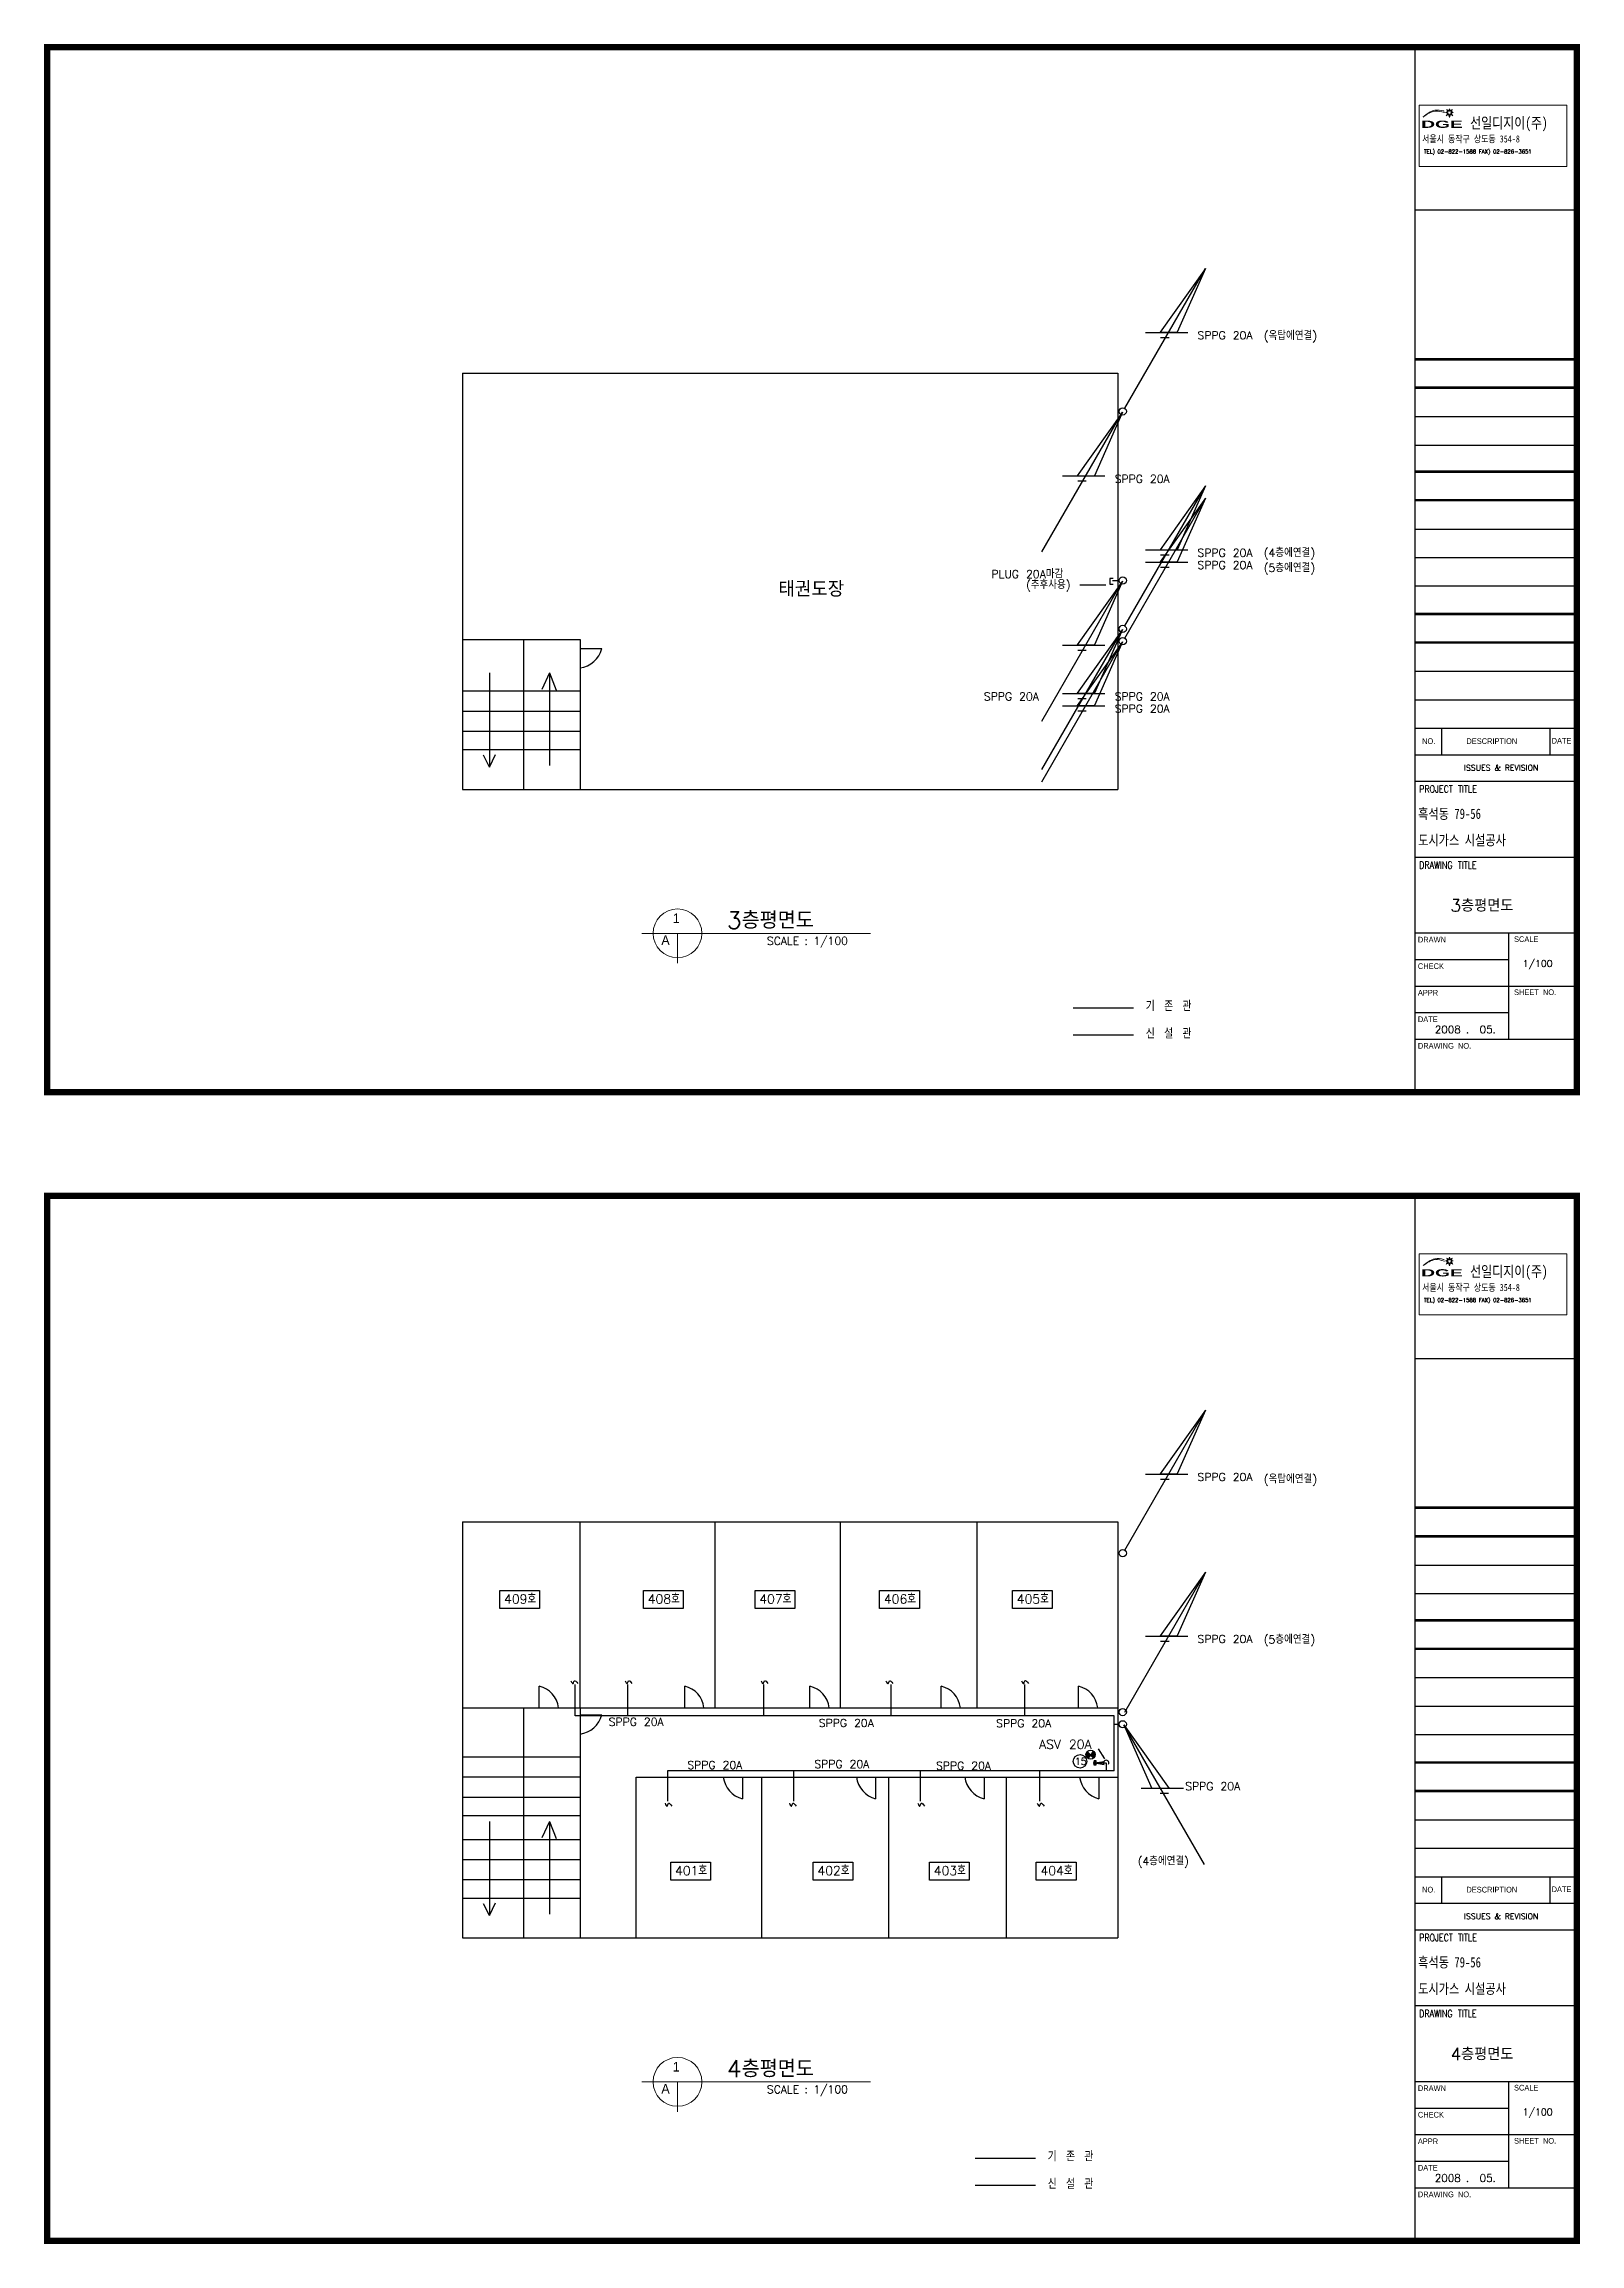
# Model space of a CAD drawing. Header units: millimetres. Extents: x 100533 to 409130, y -298132 to -52366.
# Drawn here: x 327227 to 367853, y -236061 to -177905 of the extents above; entities that cross this region are included whole.
import ezdxf
from ezdxf.enums import TextEntityAlignment as Align

# ---------------------------------------------------------------- set-up
doc = ezdxf.new("R2010")
doc.units = ezdxf.units.MM
doc.header["$LTSCALE"] = 600
for name, color, linetype in [('CEL', 7, 'Continuous'), ('GAS', 3, 'Continuous'), ('GTEXT', 2, 'Continuous'), ('신설관', 1, 'Continuous')]:
    doc.layers.add(name, color=color, linetype=linetype)
doc.styles.add('GHS', font='romans', dxfattribs={"bigfont": 'ghs'})
doc.styles.add('HGTXT', font='romans.shx', dxfattribs={"bigfont": 'whgtxt.shx'})
doc.styles.add('HTXTW', font='txt', dxfattribs={"bigfont": 'htxtw'})
doc.styles.add('ROMANS', font='Dotum.ttf', dxfattribs={"height": 250})
doc.styles.get("Standard").update_dxf_attribs({"font": 'txt.shx', "bigfont": 'whgtxt.shx'})
doc.styles.add('STYLE1', font='GungsuhChe.ttf')
doc.styles.add('STYLE2', font='')
doc.styles.get('STYLE2').set_extended_font_data('으뜸체', bold=True)
doc.dimstyles.new('ISO-25', dxfattribs={"dimtxt": 2.5, "dimasz": 100, "dimexe": 1.25, "dimexo": 0.625, "dimtad": 1, "dimtxsty": 'Standard', "dimcen": 2.5, "dimclrd": 2, "dimclre": 2, "dimadec": 0, "dimazin": 0, "dimtfac": 1, "dimtmove": 0, "dimatfit": 3, "dimfxl": 1, "dimarcsym": 0})

msp = doc.modelspace()

# ---------------------------------------------------------------- texts
at = {"lineweight": 9, "style": 'STYLE2', "width": 2}
for p in [(363651, -180121), (363651, -210483)]:
    msp.add_text('DGE', height=190.4, dxfattribs=at).set_placement(p)
at = {"style": 'STYLE1', "width": 0.8}
for s, height, p in [('선일디지이(주)', 290.7, (364946, -180136)), ('서울시 동작구 상도동 354-8', 186.67, (363678, -180507)), ('흑석동 79-56', 271.8, (363571, -198388)), ('도시가스 시설공사', 271.8, (363571, -199087)), ('선일디지이(주)', 290.7, (364946, -210497)), ('서울시 동작구 상도동 354-8', 186.67, (363678, -210868)), ('흑석동 79-56', 271.8, (363571, -228749)), ('도시가스 시설공사', 271.8, (363571, -229448))]:
    msp.add_text(s, height=height, dxfattribs=at).set_placement(p)
for s, height, style, p in [('TEL) 02-822-1588 FAX) 02-826-3651', 102.67, 'HGTXT', (363723, -180799)), ('NO.', 150.4, 'ROMANS', (363676, -196408)), ('DESCRIPTION', 150.38, 'ROMANS', (364849, -196408)), ('DATE', 150.4, 'ROMANS', (367102, -196398)), ('ISSUES & REVISION', 150.38, 'GHS', (364785, -197113)), ('TEL) 02-822-1588 FAX) 02-826-3651', 102.67, 'HGTXT', (363723, -211160)), ('NO.', 150.4, 'ROMANS', (363676, -226769)), ('DESCRIPTION', 150.38, 'ROMANS', (364849, -226769)), ('DATE', 150.4, 'ROMANS', (367102, -226759)), ('ISSUES & REVISION', 150.38, 'GHS', (364785, -227474))]:
    msp.add_text(s, height=height, dxfattribs=dict(style=style)).set_placement(p)
at = {"width": 0.8}
for s, p in [('PROJECT TITLE', (363599, -197695)), ('DRAWING TITLE', (363599, -199705)), ('PROJECT TITLE', (363599, -228057)), ('DRAWING TITLE', (363599, -230066))]:
    msp.add_text(s, height=191.15, dxfattribs=at).set_placement(p)
at = {"lineweight": 13, "style": 'HGTXT'}
for s, p in [('3층평면도', (364428, -200841)), ('4층평면도', (364428, -231203))]:
    msp.add_text(s, height=326.7, dxfattribs=at).set_placement(p)
at = {"ltscale": 0.2, "style": 'HTXTW'}
for s, p in [('409호', (339397, -219130)), ('408호', (343195, -219130)), ('407호', (346146, -219130)), ('406호', (349442, -219130)), ('405호', (352957, -219130)), ('401호', (343917, -226310)), ('402호', (347684, -226310)), ('403호', (350760, -226310)), ('404호', (353585, -226310))]:
    msp.add_text(s, height=240, dxfattribs=at).set_placement(p)
at = {"layer": 'CEL'}
for s, height, style, p in [('DRAWN', 150.4, 'ROMANS', (363565, -201656)), ('SCALE', 150.4, 'ROMANS', (366108, -201643)), ('CHECK', 150.4, 'ROMANS', (363565, -202357)), ('1/100', 180.5, 'GHS', (366339, -202301)), ('APPR', 150.4, 'ROMANS', (363565, -203059)), ('SHEET  NO.', 150.4, 'ROMANS', (366108, -203046)), ('DATE', 150.4, 'ROMANS', (363565, -203761)), ('DRAWING  NO.', 150.38, 'ROMANS', (363565, -204463)), ('DRAWN', 150.4, 'ROMANS', (363565, -232017)), ('SCALE', 150.4, 'ROMANS', (366108, -232004)), ('CHECK', 150.4, 'ROMANS', (363565, -232719)), ('1/100', 180.5, 'GHS', (366339, -232662)), ('APPR', 150.4, 'ROMANS', (363565, -233421)), ('SHEET  NO.', 150.4, 'ROMANS', (366108, -233408)), ('DATE', 150.4, 'ROMANS', (363565, -234122)), ('DRAWING  NO.', 150.38, 'ROMANS', (363565, -234824))]:
    msp.add_text(s, height=height, dxfattribs=dict(at, style=style)).set_placement(p)
at = {"layer": 'CEL', "style": 'GHS'}
for p in [(364889, -203955), (364889, -234317)]:
    msp.add_text('2008 .  05. ', height=200.51, dxfattribs=at).set_placement(p, align=Align.MIDDLE_CENTER)
at = {"layer": 'GTEXT'}
for s, p in [('SPPG 20A', (357737, -185710)), ('(옥탑에연결)', (359490, -185723)), ('SPPG 20A', (355546, -189506)), ('SPPG 20A', (357737, -191460)), ('(4층에연결)', (359490, -191460)), ('PLUG 20A마감', (352288, -192023)), ('SPPG 20A', (357737, -191784)), ('(5층에연결)', (359490, -191859)), ('(추후사용)', (353200, -192307)), ('SPPG 20A', (352087, -195257)), ('SPPG 20A', (355546, -195257)), ('SPPG 20A', (355546, -195580)), ('SPPG 20A', (357737, -215890)), ('(옥탑에연결)', (359490, -215948)), ('SPPG 20A', (357737, -220172)), ('(5층에연결)', (359490, -220188)), ('SPPG 20A', (342162, -222363)), ('SPPG 20A', (347721, -222394)), ('SPPG 20A', (352412, -222402)), ('SPPG 20A', (344243, -223505)), ('SPPG 20A', (347602, -223480)), ('SPPG 20A', (350820, -223524)), ('SPPG 20A', (357412, -224064)), ('(4층에연결)', (356154, -226046))]:
    msp.add_text(s, height=209.6, dxfattribs=at).set_placement(p)
at = {"layer": 'GTEXT', "lineweight": 13, "style": 'HGTXT'}
for s, height, p in [('태권도장', 410.9, (346652, -192518)), ('3층평면도', 451.6, (345291, -201293)), ('SCALE : 1/100', 209.02, (346348, -201718)), ('4층평면도', 451.6, (345291, -231654)), ('SCALE : 1/100', 209.02, (346348, -232079))]:
    msp.add_text(s, height=height, dxfattribs=at).set_placement(p)
at = {"layer": 'GTEXT', "lineweight": 5, "style": 'ROMANS'}
for s, p in [('1', (343859, -201140)), ('A', (343556, -201721)), ('1', (343859, -231501)), ('A', (343556, -232083))]:
    msp.add_text(s, height=252, dxfattribs=at).set_placement(p)
at = {"layer": 'GTEXT', "ltscale": 0.2, "style": 'HTXTW'}
for s, height, p in [('기 존 관', 274.3, (356369, -203470)), ('신 설 관', 274.3, (356369, -204195)), ('ASV 20A', 240, (353547, -222974)), ('15', 184.2, (354492, -223397)), ('기 존 관', 274.3, (353774, -233878)), ('신 설 관', 274.3, (353774, -234603))]:
    msp.add_text(s, height=height, dxfattribs=at).set_placement(p)

# ---------------------------------------------------------------- linework, layer by layer
at = {"lineweight": 9}
for p, q in [((364351, -179691), (364295, -179712)), ((364327, -179715), (364366, -179700)), ((364328, -179639), (364383, -179664)), ((364328, -179639), (364351, -179691)), ((364350, -179663), (364366, -179700)), ((364350, -179663), (364389, -179681)), ((364401, -179616), (364383, -179664)), ((364389, -179681), (364401, -179647)), ((364420, -179664), (364401, -179616)), ((364401, -179647), (364414, -179681)), ((364414, -179681), (364454, -179663)), ((364476, -179639), (364420, -179664)), ((364454, -179663), (364437, -179702)), ((364437, -179702), (364472, -179715)), ((364452, -179693), (364476, -179639)), ((364502, -179712), (364452, -179693)), ((364295, -179712), (364350, -179733)), ((364350, -179733), (364314, -179801)), ((364314, -179801), (364377, -179768)), ((364365, -179729), (364327, -179715)), ((364341, -179777), (364365, -179729)), ((364385, -179754), (364341, -179777)), ((364377, -179768), (364401, -179845)), ((364401, -179808), (364385, -179754)), ((364418, -179753), (364401, -179808)), ((364401, -179845), (364426, -179767)), ((364463, -179777), (364418, -179753)), ((364426, -179767), (364490, -179801)), ((364472, -179715), (364438, -179728)), ((364438, -179728), (364463, -179777)), ((364453, -179731), (364502, -179712)), ((364490, -179801), (364453, -179731)), ((364351, -210052), (364295, -210074)), ((364295, -210074), (364350, -210095)), ((364350, -210095), (364314, -210162)), ((364314, -210162), (364377, -210129)), ((364327, -210076), (364366, -210061)), ((364365, -210091), (364327, -210076)), ((364328, -210000), (364383, -210025)), ((364328, -210000), (364351, -210052)), ((364341, -210138), (364365, -210091)), ((364385, -210115), (364341, -210138)), ((364350, -210025), (364366, -210061)), ((364350, -210025), (364389, -210042)), ((364377, -210129), (364401, -210206)), ((364401, -209977), (364383, -210025)), ((364401, -210169), (364385, -210115)), ((364389, -210042), (364401, -210008)), ((364420, -210026), (364401, -209977)), ((364401, -210008), (364414, -210043)), ((364418, -210115), (364401, -210169)), ((364401, -210206), (364426, -210129)), ((364414, -210043), (364454, -210025)), ((364463, -210138), (364418, -210115)), ((364476, -210000), (364420, -210026)), ((364426, -210129), (364490, -210162)), ((364454, -210025), (364437, -210063)), ((364437, -210063), (364472, -210076)), ((364472, -210076), (364438, -210089)), ((364438, -210089), (364463, -210138)), ((364452, -210055), (364476, -210000)), ((364502, -210074), (364452, -210055)), ((364453, -210092), (364502, -210074)), ((364490, -210162), (364453, -210092))]:
    msp.add_line(p, q, dxfattribs=at)
for p, q in [((338297, -186609), (338297, -197609)), ((338297, -186609), (355628, -186609)), ((355628, -186609), (355628, -197609)), ((338297, -193648), (341408, -193648)), ((339915, -197609), (339915, -193648)), ((341408, -193648), (341408, -197609)), ((341408, -193888), (341981, -193888)), ((339010, -194529), (339010, -197020)), ((340594, -194529), (340396, -194964)), ((340594, -194529), (340594, -196980)), ((340594, -194529), (340772, -194983)), ((338297, -195007), (341408, -195007)), ((363488, -195238), (367790, -195238)), ((338297, -195537), (341408, -195537)), ((338297, -196068), (341408, -196068)), ((338297, -196557), (341408, -196557)), ((363488, -195990), (367768, -195990)), ((363488, -195990), (367768, -195990)), ((364190, -195990), (364190, -196691)), ((367052, -195990), (367052, -196691)), ((339010, -197020), (338852, -196704)), ((339010, -197020), (339169, -196684)), ((363488, -196691), (367768, -196691)), ((338297, -197609), (355628, -197609)), ((363488, -197393), (367768, -197393)), ((338297, -216970), (338297, -227970)), ((338297, -216970), (355628, -216970)), ((341408, -221886), (341408, -216970)), ((344979, -221886), (344979, -216970)), ((348292, -221886), (348292, -216970)), ((351911, -221886), (351911, -216970)), ((355628, -216970), (355628, -227970)), ((340328, -221886), (340328, -221312)), ((344176, -221886), (344176, -221312)), ((347486, -221886), (347486, -221312)), ((350958, -221886), (350958, -221312)), ((354591, -221886), (354591, -221312)), ((338297, -221886), (355628, -221886)), ((339915, -227970), (339915, -221886)), ((341408, -221886), (341408, -227970)), ((341408, -222073), (341981, -222073)), ((338297, -223184), (341408, -223184)), ((338297, -223714), (341408, -223714)), ((342889, -227970), (342889, -223719)), ((342889, -223719), (355628, -223719)), ((345701, -223719), (345701, -224292)), ((346202, -223719), (346202, -227970)), ((349223, -223719), (349223, -224292)), ((349567, -223719), (349567, -227970)), ((352090, -223719), (352090, -224292)), ((352676, -223719), (352676, -227970)), ((355126, -223719), (355126, -224292)), ((338297, -224245), (341408, -224245)), ((338297, -224734), (341408, -224734)), ((339010, -224890), (339010, -227381)), ((340594, -224890), (340396, -225325)), ((340594, -224890), (340594, -227342)), ((340594, -224890), (340772, -225345)), ((338297, -225368), (341408, -225368)), ((363488, -225599), (367790, -225599)), ((338297, -225899), (341408, -225899)), ((338297, -226429), (341408, -226429)), ((363488, -226351), (367768, -226351)), ((363488, -226351), (367768, -226351)), ((364190, -226351), (364190, -227053)), ((367052, -226351), (367052, -227053)), ((338297, -226918), (341408, -226918)), ((339010, -227381), (338852, -227065)), ((339010, -227381), (339169, -227045)), ((363488, -227053), (367768, -227053)), ((338297, -227970), (355628, -227970)), ((363488, -227755), (367768, -227755))]:
    msp.add_line(p, q)
for points in [[(363602, -179523), (367507, -179523), (367507, -181140), (363602, -181140)], [(363602, -209884), (367507, -209884), (367507, -211501), (363602, -211501)]]:
    msp.add_lwpolyline(points, close=True, dxfattribs=at)
for points in [[(339286, -218788), (340336, -218788), (340336, -219265), (339286, -219265)], [(343084, -218788), (344134, -218788), (344134, -219265), (343084, -219265)], [(346034, -218788), (347085, -218788), (347085, -219265), (346034, -219265)], [(349330, -218788), (350381, -218788), (350381, -219265), (349330, -219265)], [(352846, -218788), (353896, -218788), (353896, -219265), (352846, -219265)], [(343806, -225968), (344856, -225968), (344856, -226445), (343806, -226445)], [(347572, -225968), (348623, -225968), (348623, -226445), (347572, -226445)], [(350648, -225968), (351699, -225968), (351699, -226445), (350648, -226445)], [(353473, -225968), (354524, -225968), (354524, -226445), (353473, -226445)]]:
    msp.add_lwpolyline(points, close=True)
for centre, start, end in [((341322, -193721), 277.28225, 345.79383), ((340161, -221972), 7.28225, 75.79383), ((344009, -221972), 7.28225, 75.79383), ((347319, -221972), 7.28225, 75.79383), ((350791, -221972), 7.28225, 75.79383), ((354424, -221972), 7.28225, 75.79383), ((341322, -221906), 277.28225, 345.79383), ((345868, -223632), 187.28225, 255.79383), ((349390, -223632), 187.28225, 255.79383), ((352257, -223632), 187.28225, 255.79383), ((355293, -223632), 187.28225, 255.79383)]:
    msp.add_arc(centre, 680, start, end)
for points, start_tangent in [([(363704, -179835), (364013, -179656), (364247, -179675), (364257, -179678)], (0.67369, 0.739014)), ([(363706, -179832), (364028, -179679), (364259, -179716), (364270, -179719)], (0.729434, 0.684052)), ([(363704, -210196), (364013, -210018), (364247, -210036), (364257, -210039)], (0.67369, 0.739014)), ([(363706, -210194), (364028, -210040), (364259, -210077), (364270, -210081)], (0.729434, 0.684052))]:
    msp.add_spline(points, degree=3, dxfattribs=dict(at, start_tangent=start_tangent))
at = {"layer": 'CEL'}
for p, q in [((363488, -177990), (363488, -205614)), ((363488, -182287), (367768, -182287)), ((363488, -186216), (367790, -186216)), ((363488, -186250), (367790, -186250)), ((363488, -186968), (367790, -186968)), ((363488, -187002), (367790, -187002)), ((363488, -187753), (367790, -187753)), ((363488, -188505), (367790, -188505)), ((363488, -189190), (367790, -189190)), ((363488, -189224), (367790, -189224)), ((363488, -189945), (367790, -189945)), ((363488, -189975), (367790, -189975)), ((363488, -190727), (367790, -190727)), ((363488, -191479), (367790, -191479)), ((363488, -192231), (367790, -192231)), ((363488, -192952), (367790, -192952)), ((363488, -192983), (367790, -192983)), ((363488, -193704), (367790, -193704)), ((363488, -193734), (367790, -193734)), ((363488, -194486), (367790, -194486)), ((363488, -199398), (367768, -199398)), ((363488, -201403), (367768, -201403)), ((365972, -204211), (365972, -201403)), ((363488, -202105), (365972, -202105)), ((363488, -202807), (367768, -202807)), ((363488, -203509), (365972, -203509)), ((363488, -204211), (367768, -204211)), ((363488, -208351), (363488, -235976)), ((363488, -212649), (367768, -212649)), ((363488, -216578), (367790, -216578)), ((363488, -216611), (367790, -216611)), ((363488, -217330), (367790, -217330)), ((363488, -217363), (367790, -217363)), ((363488, -218115), (367790, -218115)), ((363488, -218867), (367790, -218867)), ((363488, -219552), (367790, -219552)), ((363488, -219585), (367790, -219585)), ((363488, -220307), (367790, -220307)), ((363488, -220337), (367790, -220337)), ((363488, -221088), (367790, -221088)), ((363488, -221840), (367790, -221840)), ((363488, -222592), (367790, -222592)), ((363488, -223314), (367790, -223314)), ((363488, -223344), (367790, -223344)), ((363488, -224066), (367790, -224066)), ((363488, -224096), (367790, -224096)), ((363488, -224847), (367790, -224847)), ((363488, -229760), (367768, -229760)), ((363488, -231765), (367768, -231765)), ((365972, -234572), (365972, -231765)), ((363488, -232467), (365972, -232467)), ((363488, -233168), (367768, -233168)), ((363488, -233870), (365972, -233870)), ((363488, -234572), (367768, -234572))]:
    msp.add_line(p, q, dxfattribs=at)
at = {"layer": 'CEL', "const_width": 170}
for points in [[(327313, -205614), (367768, -205614), (367768, -177990), (327313, -177990)], [(327313, -235976), (367768, -235976), (367768, -208351), (327313, -208351)]]:
    msp.add_lwpolyline(points, close=True, dxfattribs=at)
at = {"layer": 'GAS'}
for p, q in [((355504, -192031), (355422, -192031)), ((355422, -192031), (355422, -192186)), ((355422, -192186), (355504, -192186)), ((355663, -192096), (355490, -192096)), ((354450, -203387), (356044, -203387)), ((341280, -222101), (341280, -221270)), ((342666, -222101), (342666, -221270)), ((346269, -222101), (346269, -221270)), ((349630, -222101), (349630, -221270)), ((353172, -222101), (353172, -221270)), ((355530, -222101), (341280, -222101)), ((355530, -223552), (355530, -222101)), ((355663, -222331), (355530, -222331)), ((343717, -223552), (343717, -224357)), ((355530, -223552), (343717, -223552)), ((347047, -223552), (347047, -224357)), ((350404, -223552), (350404, -224357)), ((353554, -223552), (353554, -224357)), ((355326, -223552), (355326, -223345)), ((351854, -233795), (353448, -233795))]:
    msp.add_line(p, q, dxfattribs=at)
at = {"layer": 'GTEXT'}
for p, q in [((355810, -187535), (357944, -183840)), ((357945, -183837), (356745, -185522)), ((357945, -183837), (357200, -185522)), ((356361, -185527), (357480, -185527)), ((356745, -185522), (357200, -185522)), ((356760, -185659), (356984, -185659)), ((353619, -191332), (355752, -187636)), ((355754, -187634), (354554, -189318)), ((355754, -187634), (355009, -189318)), ((354170, -189324), (355289, -189324)), ((354554, -189318), (355009, -189318)), ((354568, -189456), (354793, -189456)), ((357945, -189588), (356745, -191272)), ((357945, -189588), (357200, -191272)), ((355810, -193286), (357944, -189590)), ((355810, -193610), (357944, -189914)), ((357945, -189912), (356745, -191596)), ((357945, -189912), (357200, -191596)), ((356361, -191278), (357480, -191278)), ((356745, -191272), (357200, -191272)), ((356361, -191602), (357480, -191602)), ((356745, -191596), (357200, -191596)), ((356760, -191410), (356984, -191410)), ((356760, -191734), (356984, -191734)), ((353619, -195802), (355752, -192107)), ((355754, -192104), (354554, -193789)), ((355754, -192104), (355009, -193789)), ((353619, -197082), (355752, -193387)), ((355754, -193384), (354554, -195069)), ((355754, -193384), (355009, -195069)), ((353619, -197406), (355752, -193711)), ((354170, -193794), (355289, -193794)), ((355754, -193708), (354554, -195393)), ((354554, -193789), (355009, -193789)), ((354568, -193926), (354793, -193926)), ((355754, -193708), (355009, -195393)), ((354170, -195074), (355289, -195074)), ((354170, -195398), (355289, -195398)), ((354554, -195069), (355009, -195069)), ((354554, -195393), (355009, -195393)), ((354568, -195206), (354793, -195206)), ((354568, -195530), (354793, -195530)), ((355810, -217716), (357944, -214020)), ((357945, -214018), (356745, -215702)), ((357945, -214018), (357200, -215702)), ((356361, -215708), (357480, -215708)), ((356745, -215702), (357200, -215702)), ((356760, -215840), (356984, -215840)), ((355810, -221998), (357944, -218303)), ((357945, -218300), (356745, -219985)), ((357945, -218300), (357200, -219985)), ((356361, -219990), (357480, -219990)), ((356745, -219985), (357200, -219985)), ((356760, -220122), (356984, -220122)), ((355785, -222334), (356530, -224018)), ((355785, -222334), (356984, -224018)), ((357920, -226032), (355786, -222336)), ((354787, -223124), (354845, -223066)), ((354860, -223193), (354787, -223121)), ((354854, -223201), (354787, -223135)), ((354788, -223110), (354838, -223059)), ((354788, -223138), (354852, -223073)), ((354866, -223185), (354788, -223108)), ((354790, -223150), (354859, -223080)), ((354872, -223177), (354790, -223096)), ((354848, -223209), (354790, -223151)), ((354791, -223092), (354831, -223052)), ((354792, -223161), (354866, -223087)), ((354878, -223170), (354793, -223085)), ((354796, -223171), (354872, -223094)), ((354884, -223162), (354797, -223075)), ((354842, -223217), (354797, -223172)), ((354800, -223070), (354824, -223045)), ((354801, -223180), (354879, -223102)), ((354890, -223154), (354802, -223066)), ((354806, -223189), (354886, -223109)), ((354896, -223146), (354807, -223057)), ((354811, -223197), (354893, -223116)), ((354901, -223138), (354813, -223049)), ((354818, -223205), (354900, -223123)), ((354881, -223103), (354819, -223042)), ((354820, -223041), (354989, -223214)), ((354825, -223212), (354907, -223130)), ((354832, -223218), (354868, -223182)), ((354983, -223029), (354838, -223223)), ((354991, -223213), (354907, -223130)), ((354909, -223127), (354996, -223040)), ((354998, -223206), (354913, -223122)), ((354914, -223137), (355003, -223048)), ((355004, -223198), (354919, -223114)), ((354921, -223144), (355009, -223056)), ((355010, -223190), (354925, -223106)), ((354927, -223151), (355014, -223064)), ((355015, -223182), (354931, -223098)), ((354934, -223158), (355019, -223074)), ((355020, -223172), (354937, -223090)), ((354941, -223165), (355023, -223084)), ((355023, -223162), (354943, -223082)), ((354948, -223172), (355026, -223094)), ((355026, -223151), (354949, -223074)), ((354950, -223072), (354989, -223034)), ((355029, -223139), (354955, -223066)), ((354955, -223179), (355028, -223106)), ((355030, -223126), (354961, -223058)), ((354962, -223186), (355029, -223119)), ((355029, -223112), (354967, -223050)), ((354969, -223193), (355029, -223133)), ((355026, -223095), (354973, -223042)), ((354976, -223200), (355027, -223149)), ((355019, -223074), (354979, -223034)), ((354983, -223207), (355021, -223169)), ((354989, -223214), (354998, -223205)), ((354997, -223303), (354997, -223385)), ((355004, -223280), (355004, -223404)), ((355004, -223404), (355050, -223280)), ((355004, -223280), (355050, -223404)), ((355004, -223280), (355050, -223280)), ((355021, -223343), (355265, -223302)), ((355050, -223280), (355050, -223404)), ((354974, -223343), (355300, -223343)), ((355050, -223404), (355004, -223404)), ((355020, -223343), (355265, -223384)), ((357368, -224024), (356250, -224024)), ((356984, -224018), (356530, -224018)), ((356970, -224156), (356746, -224156))]:
    msp.add_line(p, q, dxfattribs=at)
at = {"layer": 'GTEXT', "lineweight": 13}
for p, q in [((343037, -201414), (347894, -201414)), ((343983, -201414), (343983, -202205)), ((344149, -201414), (349089, -201414)), ((343037, -231775), (347894, -231775)), ((343983, -231775), (343983, -232567)), ((344149, -231775), (349089, -231775))]:
    msp.add_line(p, q, dxfattribs=at)
at = {"layer": 'GTEXT', "lineweight": 9}
for p, q in [((347894, -201414), (348001, -201414)), ((347894, -231775), (348001, -231775))]:
    msp.add_line(p, q, dxfattribs=at)
at = {"layer": 'GTEXT'}
for centre, radius in [((355759, -187617), 96.2), ((355759, -192087), 96.2), ((355759, -193367), 96.2), ((355759, -193691), 96.2), ((355759, -217797), 96.2), ((355759, -221999), 96.2), ((355759, -222323), 96.2), ((354908, -223124), 121)]:
    msp.add_circle(centre, radius, dxfattribs=at)
at = {"layer": 'GTEXT', "lineweight": 13}
for centre in [(343983, -201414), (343983, -231775)]:
    msp.add_circle(centre, 645, dxfattribs=at)
at = {"layer": 'GTEXT', "ltscale": 0.2}
msp.add_circle((354629, -223302), 179, dxfattribs=at)
at = {"layer": 'GTEXT'}
msp.add_arc((355320, -223343), 69.1, 327.31671, 212.68329, dxfattribs=at)
for points in [[(341163, -221174), (341220, -221248), (341253, -221174), (341344, -221248)], [(342597, -221174), (342654, -221248), (342687, -221174), (342778, -221248)], [(346194, -221174), (346252, -221248), (346285, -221174), (346375, -221248)], [(349497, -221174), (349555, -221248), (349588, -221174), (349678, -221248)], [(353082, -221174), (353140, -221248), (353172, -221174), (353263, -221248)], [(343653, -224411), (343710, -224485), (343743, -224411), (343834, -224485)], [(346942, -224411), (347000, -224485), (347033, -224411), (347123, -224485)], [(350337, -224411), (350395, -224485), (350428, -224411), (350518, -224485)], [(353499, -224411), (353557, -224485), (353590, -224411), (353680, -224485)]]:
    msp.add_spline(points, degree=3, dxfattribs=at)
at = {"layer": '신설관'}
for p, q in [((354450, -204100), (356044, -204100)), ((351854, -234508), (353448, -234508))]:
    msp.add_line(p, q, dxfattribs=at)

msp.set_redraw_order([(e.dxf.handle, doc.entitydb.next_handle()) for e in msp.query("TEXT MTEXT ATTDEF DIMENSION ARC_DIMENSION")])  # texts and dimensions are drawn at this point

# ---------------------------------------------------------------- leaders
at = {"layer": '신설관'}
for points in [[(355310, -192212), (354624, -192212)], [(355286, -223235), (355122, -222968)]]:
    msp.add_leader(points, dimstyle='ISO-25', override={"dimgap": 0.625, "dimtad": 0}, dxfattribs=at)

doc.saveas('drawing.dxf')
